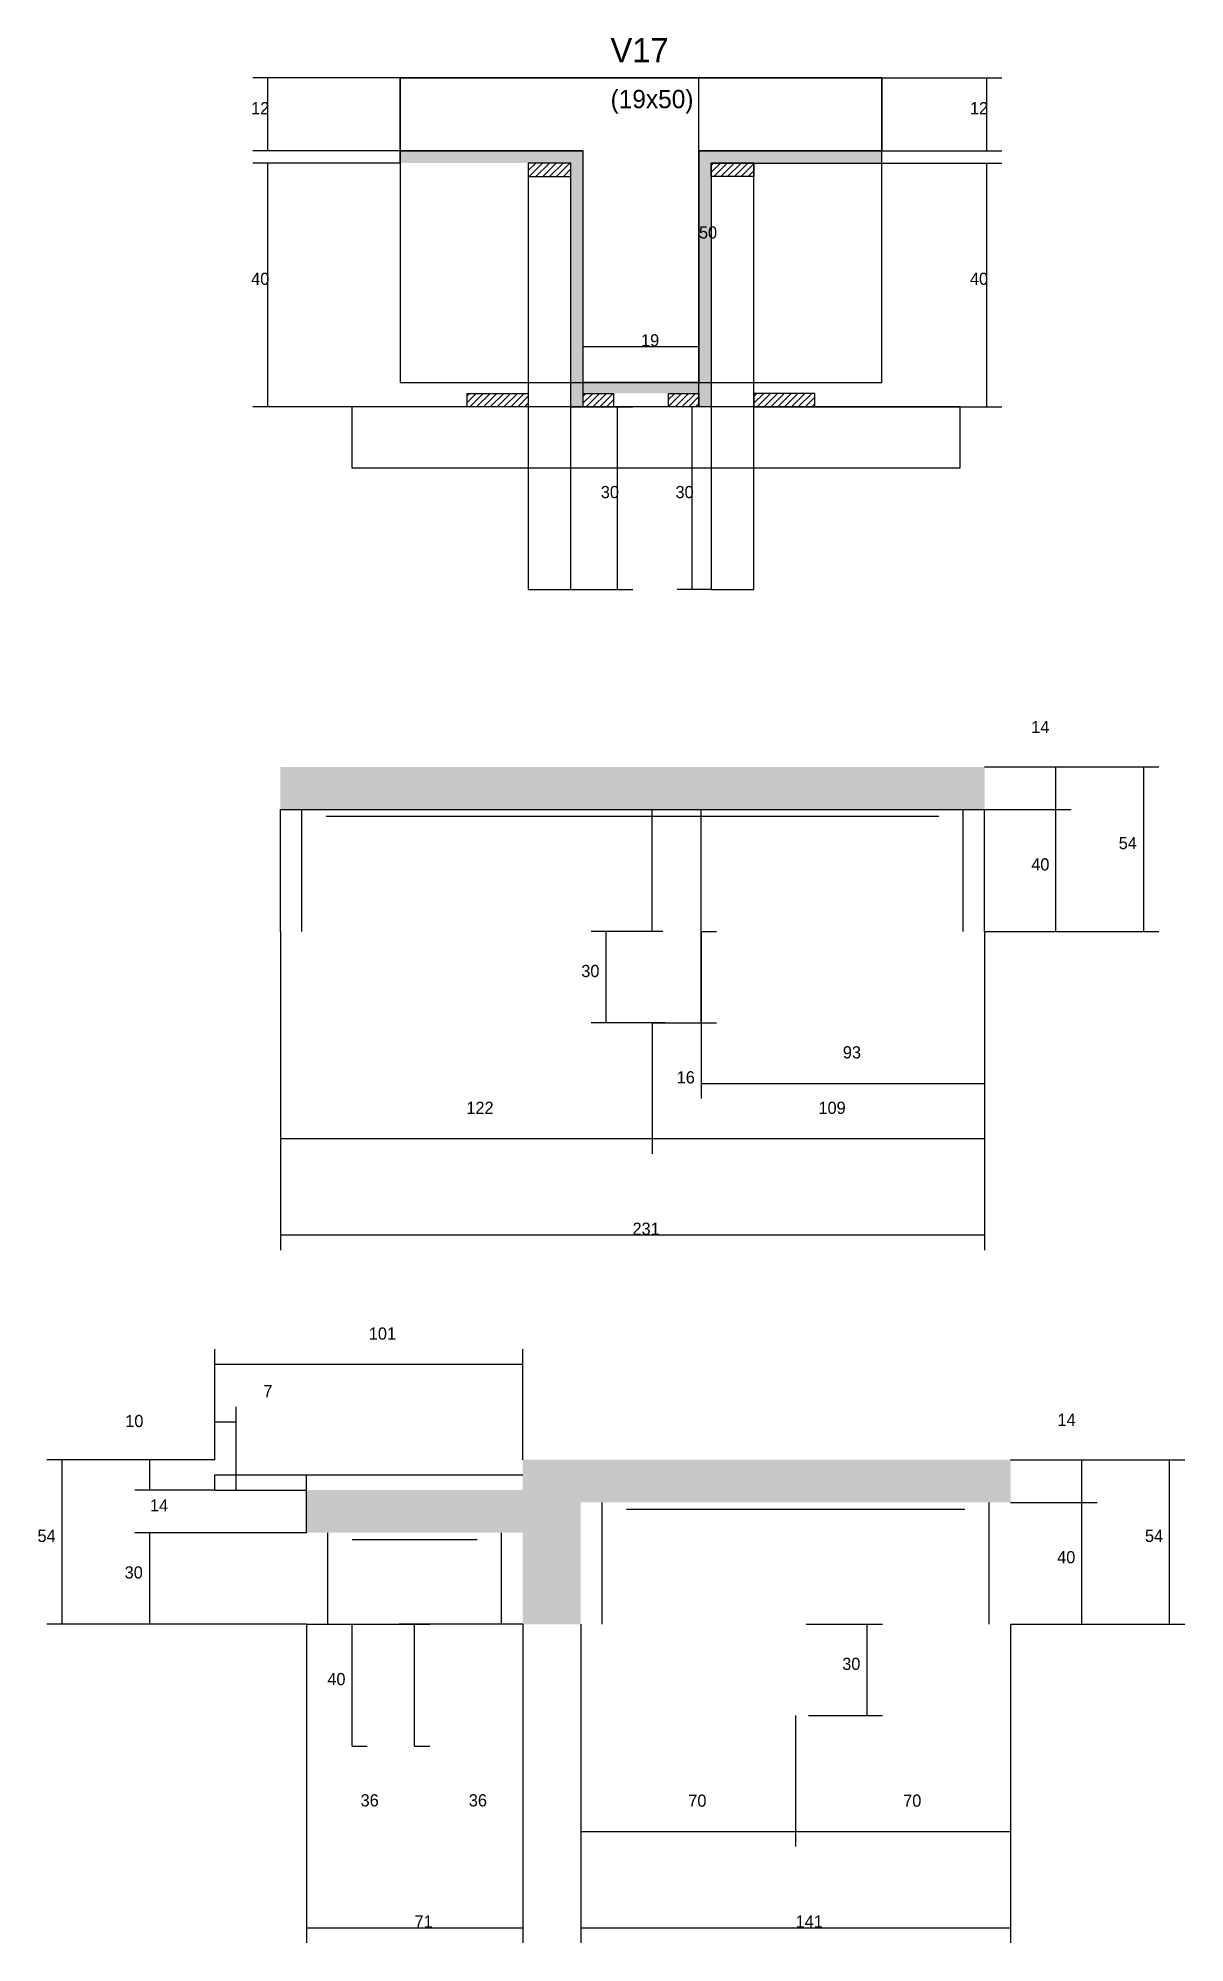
# Model space of a CAD drawing. Header units: metres. Extents: x 132760 to 134282, y 29869 to 30494.
# Drawn here: x 133906 to 134282, y 29869 to 30494 of the extents above; entities that cross this region are included whole.
import ezdxf

# ---------------------------------------------------------------- set-up
doc = ezdxf.new("R2010")
doc.units = ezdxf.units.M
for name, color, linetype in [('CONCRETO', 251, 'Continuous'), ('COTA', 241, 'Continuous'), ('Hachura', 253, 'Continuous'), ('Madeira', 126, 'Continuous'), ('Painéis', 200, 'Continuous'), ('SARR_2.2x7', 40, 'Continuous'), ('SARR_EDITAR', 141, 'Continuous'), ('Texto Seção', 7, 'Continuous')]:
    doc.layers.add(name, color=color, linetype=linetype)

msp = doc.modelspace()

# ---------------------------------------------------------------- texts
at = {"layer": 'COTA'}
for s, p in [('12', (133976, 30468.9)), ('12', (134211.8, 30468.9)), ('50', (134122.9, 30428.1)), ('40', (133976, 30412.9)), ('40', (134211.8, 30412.9)), ('19', (134103.9, 30392.7)), ('30', (134090.7, 30342.9)), ('30', (134115.2, 30342.9)), ('14', (134231.9, 30265.8)), ('54', (134260.6, 30227.7)), ('40', (134231.9, 30220.7)), ('30', (134084.3, 30185.7)), ('93', (134170.1, 30159)), ('16', (134115.6, 30150.8)), ('122', (134046.6, 30140.8)), ('109', (134162.1, 30140.8)), ('231', (134101.1, 30101.1)), ('101', (134014.6, 30066.7)), ('7', (133980, 30047.8)), ('10', (133934.7, 30038)), ('14', (134240.5, 30038.4)), ('14', (133942.8, 30010.3)), ('54', (133905.9, 30000.3)), ('54', (134269.2, 30000.3)), ('40', (134240.4, 29993.3)), ('30', (133934.5, 29988.3)), ('30', (134169.9, 29958.3)), ('40', (134001, 29953.3)), ('36', (134011.9, 29913.5)), ('36', (134047.4, 29913.5)), ('70', (134119.4, 29913.4)), ('70', (134189.9, 29913.4)), ('71', (134029.6, 29873.7)), ('141', (134154.6, 29873.7))]:
    msp.add_text(s, height=4, dxfattribs=at).set_placement(p)
at = {"layer": 'Texto Seção'}
for s, height, p in [('V17', 8, (134093.9, 30485.9)), ('(19x50)', 6, (134093.9, 30470.9))]:
    msp.add_text(s, height=height, dxfattribs=at).set_placement(p)

# ---------------------------------------------------------------- hatches: boundary and pattern name
at = {"layer": 'COTA'}
h = msp.add_hatch(dxfattribs=at)
h.set_pattern_fill('AR-CONC', scale=0.03)
h.paths.add_polyline_path([(134216.6, 30240.7), (134216.6, 30254.7), (133985.6, 30254.7), (133985.6, 30240.7)])
h = msp.add_hatch(dxfattribs=at)
h.set_pattern_fill('AR-CONC', scale=0.03)
h.paths.add_polyline_path([(134065.1, 30017.3), (133994.1, 30017.3), (133994.1, 30003.3), (134065.1, 30003.3), (134065.1, 29973.3), (134084.1, 29973.3), (134084.1, 30013.3), (134225.1, 30013.3), (134225.1, 30027.3), (134065.1, 30027.3)])
at = {"layer": 'Hachura'}
h = msp.add_hatch(color=8, dxfattribs=at)
h.dxf.hatch_style = 1
h.paths.add_polyline_path([(134024.9, 30452.9), (134024.9, 30456.9), (134024.9, 30456.9), (134084.9, 30456.9), (134084.9, 30456.9), (134084.9, 30452.9), (134084.9, 30452.9), (134024.9, 30452.9)])
h = msp.add_hatch(color=8, dxfattribs=at)
h.dxf.hatch_style = 1
h.paths.add_polyline_path([(134182.9, 30452.9), (134182.9, 30456.9), (134182.9, 30456.9), (134122.9, 30456.9), (134122.9, 30456.9), (134122.9, 30452.9), (134122.9, 30452.9), (134182.9, 30452.9)])
h = msp.add_hatch(dxfattribs=at)
h.set_pattern_fill('ANSI31', scale=0.5)
h.paths.add_polyline_path([(134066.9, 30452.9), (134066.9, 30448.5), (134066.9, 30448.5), (134080.9, 30448.5), (134080.9, 30448.5), (134080.9, 30452.9), (134080.9, 30452.9), (134066.9, 30452.9)])
h = msp.add_hatch(color=8, dxfattribs=at)
h.dxf.hatch_style = 1
h.paths.add_polyline_path([(134080.9, 30452.9), (134084.9, 30452.9), (134084.9, 30452.9), (134084.9, 30372.9), (134084.9, 30372.9), (134080.9, 30372.9), (134080.9, 30372.9), (134080.9, 30452.9)])
h = msp.add_hatch(color=8, dxfattribs=at)
h.dxf.hatch_style = 1
h.paths.add_polyline_path([(134126.9, 30452.9), (134122.9, 30452.9), (134122.9, 30452.9), (134122.9, 30372.9), (134122.9, 30372.9), (134126.9, 30372.9), (134126.9, 30372.9), (134126.9, 30452.9)])
h = msp.add_hatch(dxfattribs=at)
h.set_pattern_fill('ANSI31', scale=0.5)
h.paths.add_polyline_path([(134140.9, 30452.9), (134140.9, 30448.5), (134140.9, 30448.5), (134126.9, 30448.5), (134126.9, 30448.5), (134126.9, 30452.9), (134126.9, 30452.9), (134140.9, 30452.9)])
h = msp.add_hatch(color=8, dxfattribs=at)
h.dxf.hatch_style = 1
h.paths.add_polyline_path([(134084.9, 30377.3), (134084.9, 30380.9), (134084.9, 30380.9), (134122.9, 30380.9), (134122.9, 30380.9), (134122.9, 30377.3), (134122.9, 30377.3), (134084.9, 30377.3)])
h = msp.add_hatch(dxfattribs=at)
h.set_pattern_fill('ANSI31', scale=0.5)
h.paths.add_polyline_path([(134046.9, 30372.9), (134046.9, 30377.3), (134046.9, 30377.3), (134066.9, 30377.3), (134066.9, 30377.3), (134066.9, 30372.9), (134066.9, 30372.9), (134046.9, 30372.9)])
h = msp.add_hatch(dxfattribs=at)
h.set_pattern_fill('ANSI31', scale=0.5)
h.paths.add_polyline_path([(134084.9, 30372.9), (134084.9, 30377.3), (134084.9, 30377.3), (134094.9, 30377.3), (134094.9, 30377.3), (134094.9, 30372.9), (134094.9, 30372.9), (134084.9, 30372.9)])
h = msp.add_hatch(dxfattribs=at)
h.set_pattern_fill('ANSI31', scale=0.5)
h.paths.add_polyline_path([(134112.9, 30372.9), (134112.9, 30377.3), (134112.9, 30377.3), (134122.9, 30377.3), (134122.9, 30377.3), (134122.9, 30372.9), (134122.9, 30372.9), (134112.9, 30372.9)])
h = msp.add_hatch(dxfattribs=at)
h.set_pattern_fill('ANSI31', scale=0.5)
h.paths.add_polyline_path([(134160.9, 30372.9), (134160.9, 30377.3), (134160.9, 30377.3), (134140.9, 30377.3), (134140.9, 30377.3), (134140.9, 30372.9), (134140.9, 30372.9), (134160.9, 30372.9)])

# ---------------------------------------------------------------- linework, layer by layer
at = {"layer": 'CONCRETO'}
for points in [[(134122.9, 30456.9), (134122.9, 30446.9), (134122.9, 30380.9), (134084.9, 30380.9), (134084.9, 30456.9), (134024.9, 30456.9), (134024.9, 30480.9), (134122.9, 30480.9), (134182.9, 30480.9), (134182.9, 30456.9)], [(134024.9, 30380.9), (134182.9, 30380.9), (134182.9, 30480.9), (134024.9, 30480.9)]]:
    msp.add_lwpolyline(points, close=True, dxfattribs=at)
at = {"layer": 'COTA'}
for p, q in [((134024.9, 30480.9), (133976.5, 30480.9)), ((133981.5, 30456.9), (133981.5, 30480.9)), ((134084.9, 30480.9), (134127.9, 30480.9)), ((134122.9, 30380.9), (134122.9, 30480.9)), ((134182.9, 30480.9), (134222.3, 30480.9)), ((134217.3, 30456.9), (134217.3, 30480.9)), ((134024.9, 30456.9), (133976.5, 30456.9)), ((134182.9, 30456.9), (134222.3, 30456.9)), ((134024.9, 30452.9), (133976.5, 30452.9)), ((133981.5, 30372.9), (133981.5, 30452.9)), ((134140.9, 30452.9), (134222.3, 30452.9)), ((134217.3, 30372.9), (134217.3, 30452.9)), ((134084.9, 30380.9), (134084.9, 30397.7)), ((134122.9, 30380.9), (134122.9, 30397.7)), ((134084.9, 30392.7), (134122.9, 30392.7)), ((134084.9, 30380.9), (134127.9, 30380.9)), ((134046.9, 30372.9), (133976.5, 30372.9)), ((134080.9, 30372.9), (134101.2, 30372.9)), ((134096.2, 30312.9), (134096.2, 30372.9)), ((134126.9, 30372.9), (134115.7, 30372.9)), ((134120.7, 30312.9), (134120.7, 30372.9)), ((134160.9, 30372.9), (134222.3, 30372.9)), ((134080.9, 30312.9), (134101.2, 30312.9)), ((134126.9, 30312.9), (134115.7, 30312.9)), ((134216.6, 30254.7), (134245, 30254.7)), ((134216.6, 30254.7), (134273.8, 30254.7)), ((134240, 30240.7), (134240, 30254.7)), ((134268.8, 30200.7), (134268.8, 30254.7)), ((134216.6, 30240.7), (134245, 30240.7)), ((134216.6, 30240.7), (134245, 30240.7)), ((134240, 30200.7), (134240, 30240.7)), ((133985.6, 30200.7), (133985.6, 30096.1)), ((133985.6, 30200.7), (133985.6, 30127.7)), ((134111.1, 30200.7), (134087.5, 30200.7)), ((134092.5, 30170.7), (134092.5, 30200.7)), ((134123.6, 30170.7), (134123.6, 30200.7)), ((134123.6, 30200.7), (134128.6, 30200.7)), ((134123.6, 30200.7), (134123.6, 30145.8)), ((134216.6, 30200.7), (134216.6, 30127.7)), ((134216.6, 30200.7), (134216.6, 30096.1)), ((134216.6, 30200.7), (134245, 30200.7)), ((134216.6, 30200.7), (134273.8, 30200.7)), ((134216.6, 30200.7), (134216.6, 30145.8)), ((134111.8, 30170.7), (134087.5, 30170.7)), ((134107.6, 30170.7), (134107.6, 30127.7)), ((134107.6, 30170.7), (134107.6, 30127.7)), ((134107.6, 30170.7), (134128.6, 30170.7)), ((134123.6, 30150.8), (134216.6, 30150.8)), ((133985.6, 30132.7), (134107.6, 30132.7)), ((134107.6, 30132.7), (134216.6, 30132.7)), ((133985.6, 30101.1), (134216.6, 30101.1)), ((133964.1, 30027.3), (133964.1, 30063.6)), ((134065.1, 30027.3), (134065.1, 30063.6)), ((133964.1, 30058.6), (134065.1, 30058.6)), ((133964.1, 30027.3), (133964.1, 30044.7)), ((133971.1, 30027.3), (133971.1, 30044.7)), ((133964.1, 30039.7), (133971.1, 30039.7)), ((133964.1, 30027.3), (133909, 30027.3)), ((133914, 29973.3), (133914, 30027.3)), ((133964.1, 30027.3), (133937.8, 30027.3)), ((133942.8, 30017.3), (133942.8, 30027.3)), ((133964.1, 30017.3), (133964.1, 30022.3)), ((133994.1, 30003.3), (133994.1, 30022.3)), ((134225.1, 30027.3), (134253.5, 30027.3)), ((134225.1, 30027.3), (134282.3, 30027.3)), ((134248.5, 30013.3), (134248.5, 30027.3)), ((134277.3, 29973.3), (134277.3, 30027.3)), ((133964.1, 30017.3), (133937.8, 30017.3)), ((133964.1, 30017.3), (133994.1, 30017.3)), ((134225.1, 30013.3), (134253.5, 30013.3)), ((134225.1, 30013.3), (134253.5, 30013.3)), ((134248.5, 29973.3), (134248.5, 30013.3)), ((133994.1, 30003.3), (133937.8, 30003.3)), ((133942.8, 29973.3), (133942.8, 30003.3)), ((133994.1, 29973.3), (133909, 29973.3)), ((133994.1, 29973.3), (133937.8, 29973.3)), ((133994.1, 29973.3), (133994.1, 29868.7)), ((133994.1, 29973.3), (134034.6, 29973.3)), ((134009.1, 29933.3), (134009.1, 29973.3)), ((134009.1, 29973.3), (134014.1, 29973.3)), ((134065.1, 29973.3), (134024.6, 29973.3)), ((134029.6, 29933.3), (134029.6, 29973.3)), ((134029.6, 29933.3), (134029.6, 29973.3)), ((134065.1, 29973.3), (134065.1, 29868.7)), ((134084.1, 29973.3), (134084.1, 29868.7)), ((134084.1, 29973.3), (134084.1, 29900.3)), ((134158.1, 29973.3), (134183.1, 29973.3)), ((134178.1, 29943.3), (134178.1, 29973.3)), ((134225.1, 29973.3), (134225.1, 29900.3)), ((134225.1, 29973.3), (134225.1, 29868.7)), ((134225.1, 29973.3), (134253.5, 29973.3)), ((134225.1, 29973.3), (134282.3, 29973.3)), ((134154.6, 29943.3), (134154.6, 29900.3)), ((134154.6, 29943.3), (134154.6, 29900.3)), ((134158.8, 29943.3), (134183.1, 29943.3)), ((134009.1, 29933.3), (134014.1, 29933.3)), ((134029.6, 29933.3), (134034.6, 29933.3)), ((134029.6, 29933.3), (134034.6, 29933.3)), ((134084.1, 29905.3), (134154.6, 29905.3)), ((134154.6, 29905.3), (134225.1, 29905.3)), ((133994.1, 29873.7), (134065.1, 29873.7)), ((134084.1, 29873.7), (134225.1, 29873.7))]:
    msp.add_line(p, q, dxfattribs=at)
at = {"layer": 'Madeira'}
for points in [[(134066.9, 30452.9), (134066.9, 30448.5), (134080.9, 30448.5), (134080.9, 30452.9)], [(134066.9, 30312.9), (134080.9, 30312.9), (134080.9, 30452.9), (134066.9, 30452.9)], [(134140.9, 30452.9), (134140.9, 30448.5), (134126.9, 30448.5), (134126.9, 30452.9)], [(134140.9, 30452.9), (134126.9, 30452.9), (134126.9, 30312.9), (134140.9, 30312.9)], [(134009, 30352.9), (134208.6, 30352.9), (134208.6, 30372.9), (134009, 30372.9)], [(134046.9, 30372.9), (134046.9, 30377.3), (134066.9, 30377.3), (134066.9, 30372.9)], [(134084.9, 30372.9), (134084.9, 30377.3), (134094.9, 30377.3), (134094.9, 30372.9)], [(134112.9, 30372.9), (134112.9, 30377.3), (134122.9, 30377.3), (134122.9, 30372.9)], [(134160.9, 30372.9), (134160.9, 30377.3), (134140.9, 30377.3), (134140.9, 30372.9)]]:
    msp.add_lwpolyline(points, close=True, dxfattribs=at)
at = {"layer": 'Painéis'}
for p, q in [((134024.9, 30456.9), (134084.9, 30456.9)), ((134024.9, 30452.9), (134024.9, 30456.9)), ((134084.9, 30452.9), (134084.9, 30456.9)), ((134122.9, 30456.9), (134182.9, 30456.9)), ((134122.9, 30452.9), (134122.9, 30456.9)), ((134182.9, 30452.9), (134182.9, 30456.9)), ((134084.9, 30372.9), (134084.9, 30452.9)), ((134122.9, 30372.9), (134122.9, 30452.9)), ((134084.9, 30380.9), (134122.9, 30380.9)), ((134084.9, 30377.3), (134084.9, 30380.9)), ((134122.9, 30377.3), (134122.9, 30380.9)), ((133985.6, 30240.7), (134216.6, 30240.7)), ((133985.6, 30200.7), (133985.6, 30240.7)), ((134107.6, 30200.7), (134107.6, 30240.7)), ((134123.6, 30200.7), (134123.6, 30240.7)), ((134216.6, 30200.7), (134216.6, 30240.7))]:
    msp.add_line(p, q, dxfattribs=at)
at = {"layer": 'SARR_2.2x7'}
for p, q in [((133992.6, 30200.7), (133992.6, 30240.7)), ((134000.6, 30238.5), (134107.6, 30238.5)), ((134107.6, 30238.5), (134201.6, 30238.5)), ((134209.6, 30200.7), (134209.6, 30240.7)), ((133971.1, 30017.3), (133971.1, 30027.3)), ((134091.1, 29973.3), (134091.1, 30013.3)), ((134099.1, 30011.1), (134154.6, 30011.1)), ((134154.6, 30011.1), (134210.1, 30011.1)), ((134218.1, 29973.3), (134218.1, 30013.3)), ((134001.1, 29973.3), (134001.1, 30003.3)), ((134009.1, 30001.1), (134029.6, 30001.1)), ((134029.6, 30001.1), (134050.1, 30001.1)), ((134058.1, 29973.3), (134058.1, 30003.3))]:
    msp.add_line(p, q, dxfattribs=at)
at = {"layer": 'SARR_EDITAR'}
msp.add_line((133964.1, 30022.3), (134065.1, 30022.3), dxfattribs=at)

msp.set_redraw_order([(e.dxf.handle, doc.entitydb.next_handle()) for e in msp.query("TEXT MTEXT ATTDEF DIMENSION ARC_DIMENSION")])  # texts and dimensions are drawn at this point

doc.saveas('drawing.dxf')
